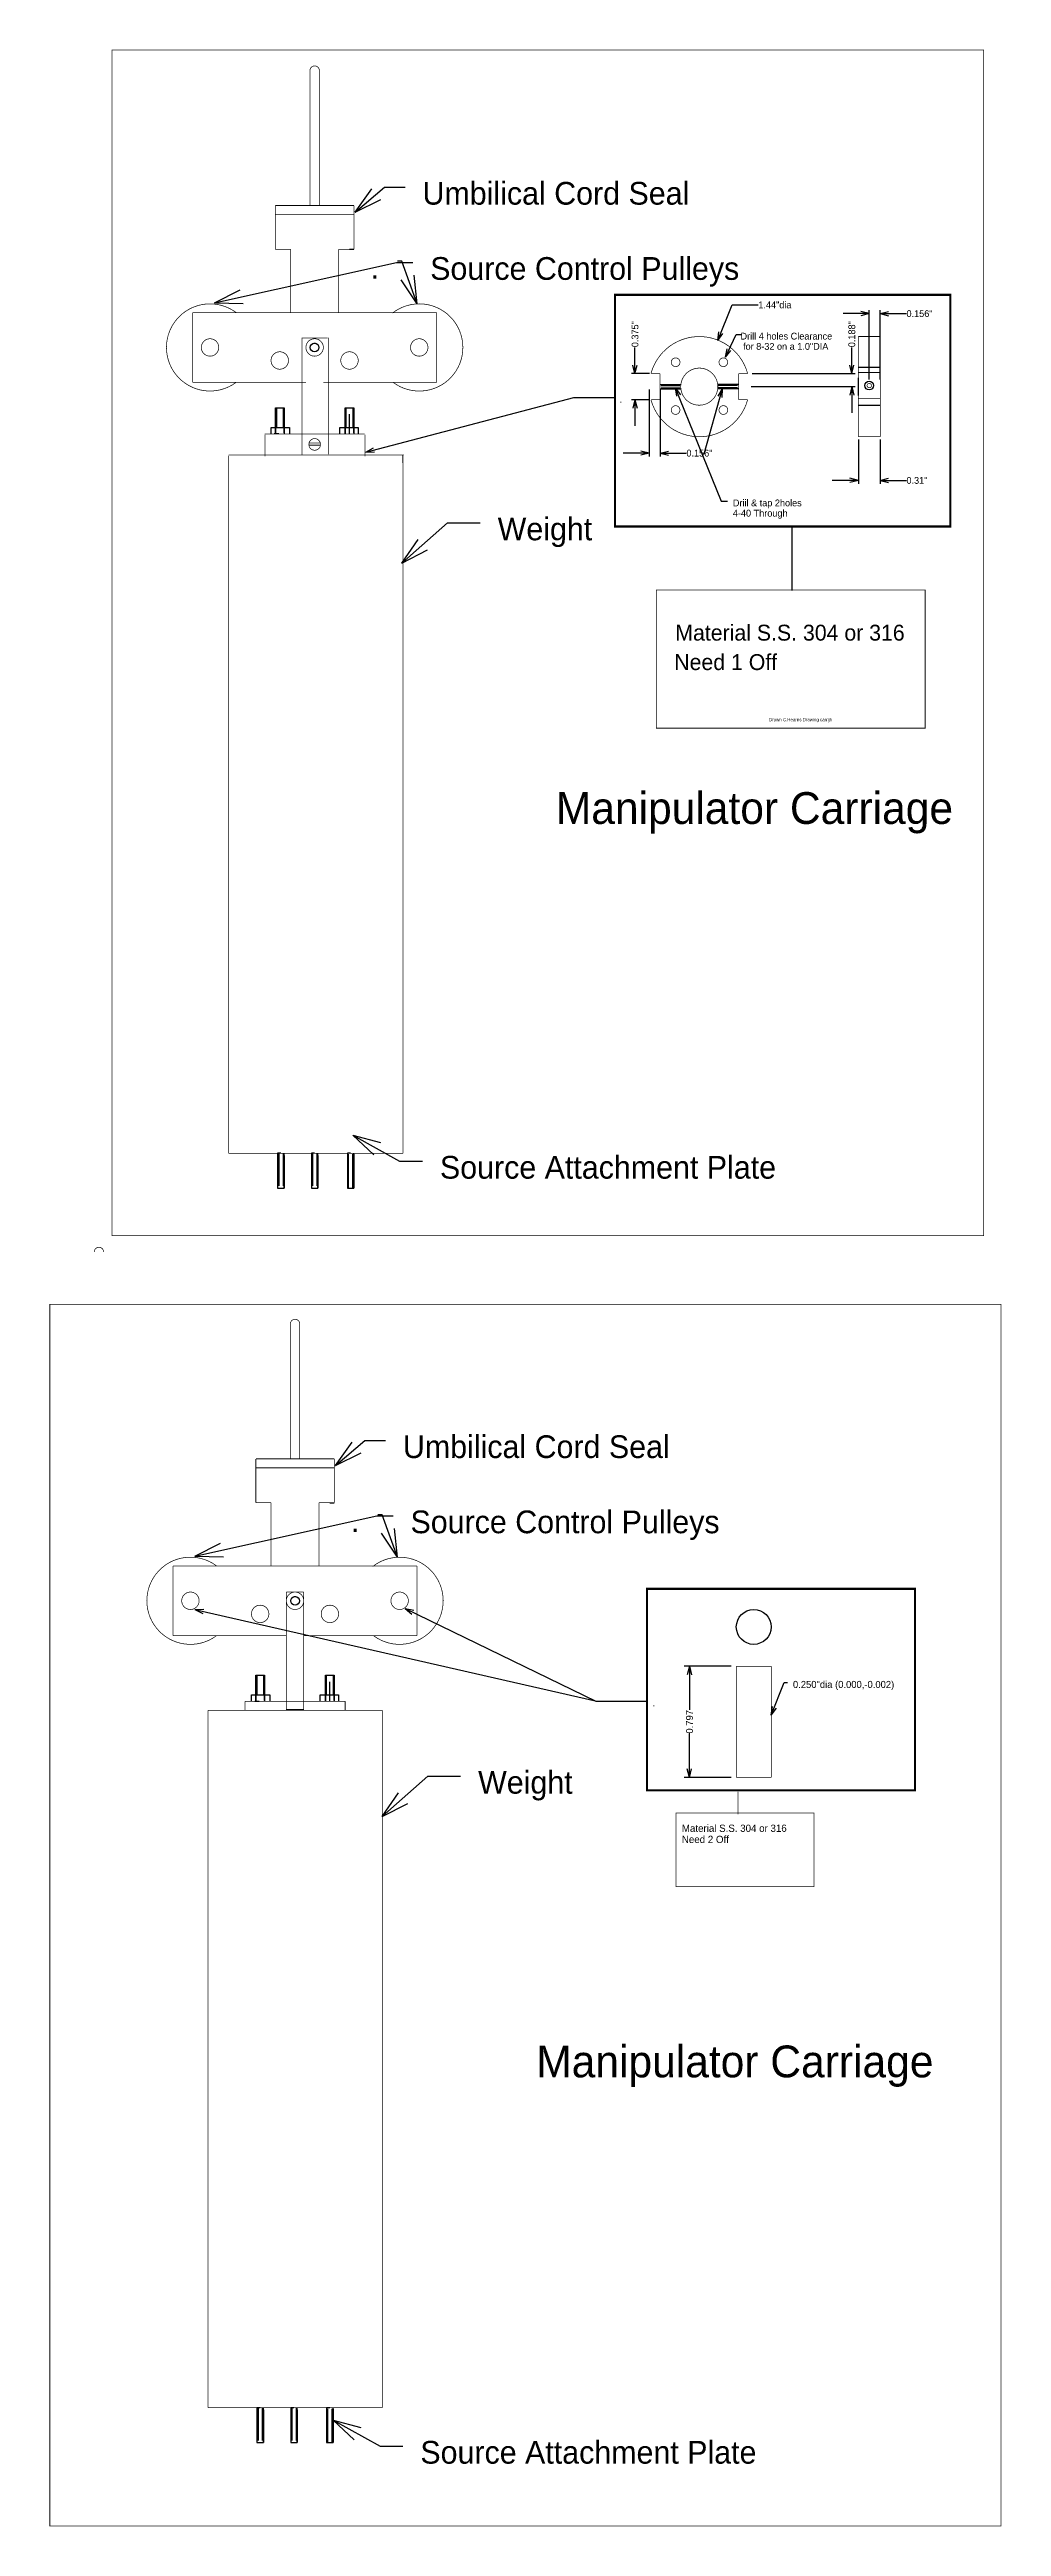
# Model space of a CAD drawing. Extents: x 6.1 to 72.1, y 39.6 to 86.4.
# Drawn here: x 32.06 to 45.71, y 40.12 to 75.63 of the extents above; entities that cross this region are included whole.
import ezdxf
from ezdxf.enums import TextEntityAlignment as Align

# ---------------------------------------------------------------- set-up
doc = ezdxf.new("R2010")
doc.units = 0
doc.linetypes.add('DOTS', pattern=[0])
doc.layers.add('LAYER01', color=7, linetype='CONTINUOUS')

msp = doc.modelspace()

# ---------------------------------------------------------------- texts
at = {"layer": 'LAYER01', "color": 0}
for s, height, p in [('Umbilical Cord Seal', 0.32583, (37.406, 73.732)), ('Source Control Pulleys', 0.32583, (37.516, 72.654)), ('.', 0.326, (36.662, 72.67)), ('Drill 4 holes Clearance', 0.09775, (41.966, 71.57)), (' for 8-32 on a 1.0"DIA', 0.09775, (41.966, 71.423)), ('.', 0.0977, (40.231, 70.663)), ('Weight', 0.3258, (38.484, 68.92)), ('4-40 Through', 0.09775, (41.856, 69.032)), ('Driil & tap 2holes', 0.09775, (41.856, 69.179)), ('Material S.S. 304 or 316', 0.22808, (41.031, 67.384)), ('Need 1 Off', 0.2281, (41.016, 66.962)), ('Drawn C.Hearns Drawing carrijh', 0.04562, (42.375, 66.046)), ('Manipulator Carriage', 0.45616, (39.318, 64.984)), ('Source Attachment Plate', 0.32583, (37.656, 59.768)), ('Umbilical Cord Seal', 0.32583, (37.125, 55.763)), ('Source Control Pulleys', 0.32583, (37.234, 54.685)), ('.', 0.326, (36.38, 54.701)), ('0.250"dia (0.000,-0.002)', 0.10101, (42.718, 52.242)), ('.', 0.101, (40.703, 51.977)), ('.', 0.101, (40.703, 51.977)), ('Weight', 0.3258, (38.203, 50.951)), ('Material S.S. 304 or 316', 0.10427, (41.125, 50.182)), ('Need 2 Off', 0.1043, (41.125, 50.022)), ('Manipulator Carriage', 0.45616, (39.037, 47.015)), ('Source Attachment Plate', 0.32583, (37.375, 41.346))]:
    msp.add_text(s, height=height, dxfattribs=at).set_placement(p, align=Align.TOP_LEFT)
for s, p in [('1.44"dia', (42.459, 71.969)), ('0.156"', (44.533, 71.844)), ('0.156"', (41.377, 69.844)), ('0.31"', (44.496, 69.453))]:
    msp.add_text(s, height=0.0977, dxfattribs=at).set_placement(p, align=Align.MIDDLE_CENTER)
for s, height, p in [('0.375"', 0.0977, (40.453, 71.549)), ('0.188"', 0.0977, (43.562, 71.549)), ('0.797', 0.101, (41.234, 51.656))]:
    msp.add_text(s, height=height, rotation=90, dxfattribs=at).set_placement(p, align=Align.MIDDLE_CENTER)

# ---------------------------------------------------------------- blocks, each defined once
blk = doc.blocks.new('OPENARROW')
at = {"layer": 'LAYER01', "color": 0, "linetype": 'CONTINUOUS'}
for q in [(2, 0.5), (2, -0.5)]:
    blk.add_line((0, 0), q, dxfattribs=at)

# ---------------------------------------------------------------- linework, layer by layer
at = {"layer": 'LAYER01', "color": 0, "linetype": 'CONTINUOUS'}
for p, q in [((36.359, 72.766), (36.422, 72.766)), ((41.64, 71.46), (41.844, 71.969)), ((41.844, 71.969), (42.219, 71.969)), ((43.812, 71.844), (43.438, 71.844)), ((43.812, 70.899), (43.812, 71.894)), ((43.969, 70.899), (43.969, 71.894)), ((43.969, 71.844), (44.344, 71.844)), ((40.453, 70.984), (40.453, 71.359)), ((43.562, 70.984), (43.562, 71.359)), ((40.663, 70.984), (40.403, 70.984)), ((40.656, 70.757), (40.656, 69.794)), ((40.812, 70.757), (40.812, 69.794)), ((42.118, 70.797), (43.612, 70.797)), ((42.134, 70.984), (43.612, 70.984)), ((43.562, 70.797), (43.562, 70.422)), ((43.656, 70.797), (43.656, 70.922)), ((43.656, 70.672), (43.656, 70.797)), ((35.297, 70.495), (35.422, 70.495)), ((35.297, 70.135), (35.297, 70.495)), ((35.297, 70.213), (35.297, 70.495)), ((35.313, 70.495), (35.313, 70.213)), ((35.406, 70.495), (35.406, 70.213)), ((35.422, 70.135), (35.422, 70.495)), ((35.422, 70.495), (35.422, 70.213)), ((36.297, 70.12), (36.297, 70.495)), ((36.297, 70.135), (36.297, 70.495)), ((36.297, 70.495), (36.422, 70.495)), ((36.313, 70.213), (36.313, 70.495)), ((36.359, 70.12), (36.359, 70.401)), ((36.406, 70.495), (36.406, 70.213)), ((36.422, 70.135), (36.422, 70.495)), ((36.422, 70.495), (36.422, 70.12)), ((36.422, 70.495), (36.422, 70.12)), ((40.663, 70.609), (40.403, 70.609)), ((40.453, 70.609), (40.453, 70.234)), ((35.234, 70.12), (35.234, 70.213)), ((35.234, 70.12), (35.234, 70.213)), ((35.234, 70.213), (35.5, 70.213)), ((35.344, 70.12), (35.281, 70.12)), ((35.297, 70.213), (35.297, 70.12)), ((35.422, 70.213), (35.422, 70.12)), ((35.5, 70.213), (35.5, 70.12)), ((36.219, 70.12), (36.219, 70.213)), ((36.219, 70.12), (36.219, 70.213)), ((36.219, 70.213), (36.484, 70.213)), ((36.297, 70.213), (36.297, 70.12)), ((36.484, 70.213), (36.484, 70.12)), ((43.656, 70.038), (43.656, 69.403)), ((43.969, 70.038), (43.969, 69.403)), ((40.656, 69.844), (40.281, 69.844)), ((40.812, 69.844), (41.188, 69.844)), ((43.656, 69.453), (43.281, 69.453)), ((43.969, 69.453), (44.344, 69.453)), ((42.703, 68.797), (42.703, 67.875)), ((35.375, 59.807), (35.328, 59.807)), ((35.328, 59.807), (35.328, 59.307)), ((35.422, 59.307), (35.422, 59.807)), ((35.859, 59.807), (35.813, 59.807)), ((35.813, 59.807), (35.813, 59.307)), ((35.906, 59.307), (35.906, 59.807)), ((36.375, 59.807), (36.328, 59.807)), ((36.328, 59.807), (36.328, 59.307)), ((36.422, 59.307), (36.422, 59.807)), ((35.328, 59.307), (35.422, 59.307)), ((35.813, 59.307), (35.906, 59.307)), ((36.328, 59.307), (36.422, 59.307)), ((36.078, 54.797), (36.141, 54.797)), ((35.016, 52.042), (35.016, 52.323)), ((35.016, 51.963), (35.016, 52.323)), ((35.016, 52.323), (35.141, 52.323)), ((35.031, 52.323), (35.031, 52.042)), ((35.125, 52.323), (35.125, 52.042)), ((35.141, 52.323), (35.141, 52.042)), ((35.141, 51.963), (35.141, 52.323)), ((36.016, 52.323), (36.141, 52.323)), ((36.016, 51.963), (36.016, 52.323)), ((36.016, 51.948), (36.016, 52.323)), ((36.031, 52.042), (36.031, 52.323)), ((36.078, 51.948), (36.078, 52.229)), ((36.125, 52.323), (36.125, 52.042)), ((36.141, 52.323), (36.141, 51.948)), ((36.141, 52.323), (36.141, 51.948)), ((36.141, 51.963), (36.141, 52.323)), ((41.831, 52.453), (41.159, 52.453)), ((41.234, 52.453), (41.234, 51.827)), ((34.953, 51.948), (34.953, 52.042)), ((34.953, 52.042), (35.219, 52.042)), ((34.953, 51.948), (34.953, 52.042)), ((35.063, 51.948), (35, 51.948)), ((35.016, 52.042), (35.016, 51.948)), ((35.141, 52.042), (35.141, 51.948)), ((35.219, 52.042), (35.219, 51.948)), ((35.938, 52.042), (36.203, 52.042)), ((35.938, 51.948), (35.938, 52.042)), ((35.938, 51.948), (35.938, 52.042)), ((36.016, 52.042), (36.016, 51.948)), ((36.203, 52.042), (36.203, 51.948)), ((35.578, 51.828), (35.453, 51.828)), ((35.703, 51.828), (35.578, 51.828)), ((41.234, 50.859), (41.234, 51.486)), ((41.831, 50.859), (41.159, 50.859)), ((35.031, 41.823), (35.031, 41.323)), ((35.078, 41.823), (35.031, 41.823)), ((35.125, 41.323), (35.125, 41.823)), ((35.516, 41.823), (35.516, 41.323)), ((35.563, 41.823), (35.516, 41.823)), ((35.609, 41.323), (35.609, 41.823)), ((36.031, 41.823), (36.031, 41.323)), ((36.078, 41.823), (36.031, 41.823)), ((36.125, 41.323), (36.125, 41.823)), ((35.031, 41.323), (35.125, 41.323)), ((35.516, 41.323), (35.609, 41.323)), ((36.031, 41.323), (36.125, 41.323))]:
    msp.add_line(p, q, dxfattribs=at)
at = {"layer": 'LAYER01', "color": 0, "linetype": 'DOTS'}
for p, q in [((43.656, 71.078), (43.969, 71.078)), ((40.812, 70.828), (41.109, 70.828)), ((40.812, 70.766), (41.109, 70.766)), ((40.828, 70.812), (41.094, 70.812)), ((40.828, 70.781), (41.094, 70.781)), ((41.938, 70.828), (41.641, 70.828)), ((41.922, 70.812), (41.641, 70.812)), ((41.922, 70.781), (41.641, 70.781)), ((41.938, 70.766), (41.641, 70.766)), ((43.656, 70.531), (43.969, 70.531)), ((42.703, 68.781), (42.703, 67.875)), ((35.344, 59.807), (35.344, 59.338)), ((35.406, 59.807), (35.406, 59.338)), ((35.422, 59.338), (35.422, 59.807)), ((35.422, 59.776), (35.422, 59.307)), ((35.828, 59.807), (35.828, 59.338)), ((35.891, 59.807), (35.891, 59.338)), ((35.906, 59.338), (35.906, 59.807)), ((35.906, 59.776), (35.906, 59.307)), ((36.328, 59.792), (36.328, 59.323)), ((36.344, 59.307), (36.344, 59.792)), ((36.406, 59.307), (36.406, 59.792)), ((36.422, 59.792), (36.422, 59.307)), ((35.047, 41.823), (35.047, 41.354)), ((35.109, 41.823), (35.109, 41.354)), ((35.125, 41.354), (35.125, 41.823)), ((35.125, 41.792), (35.125, 41.323)), ((35.531, 41.823), (35.531, 41.354)), ((35.594, 41.823), (35.594, 41.354)), ((35.609, 41.354), (35.609, 41.823)), ((35.609, 41.792), (35.609, 41.323)), ((36.031, 41.807), (36.031, 41.338)), ((36.047, 41.323), (36.047, 41.807)), ((36.109, 41.323), (36.109, 41.807)), ((36.125, 41.807), (36.125, 41.323))]:
    msp.add_line(p, q, dxfattribs=at)
at = {"layer": 'LAYER01', "color": 0, "linetype": 'CONTINUOUS'}
for points, const_width in [([(32.953, 75.625), (45.453, 75.625), (45.453, 58.625), (32.953, 58.625)], 0.01), ([(40.167, 72.114), (44.974, 72.114), (44.974, 68.792), (40.167, 68.792)], 0.031), ([(40.761, 67.88), (44.614, 67.88), (44.614, 65.901), (40.761, 65.901)], 0.01), ([(32.062, 57.641), (45.703, 57.641), (45.703, 40.125), (32.062, 40.125)], 0.01), ([(40.625, 53.562), (44.469, 53.562), (44.469, 50.672), (40.625, 50.672)], 0.03), ([(41.042, 50.349), (43.021, 50.349), (43.021, 49.292), (41.042, 49.292)], 0.01)]:
    msp.add_lwpolyline(points, close=True, dxfattribs=dict(at, const_width=const_width))
at = {"layer": 'LAYER01', "color": 0, "linetype": 'CONTINUOUS', "const_width": 0.01}
for points in [[(35.927, 75.328, 1), (35.792, 75.328, 1)], [(34.734, 71.859, 2), (34.734, 70.859, 2)], [(36.984, 70.859, 2.024873), (36.975, 71.852, 2.024873)], [(34.484, 71.359, 1), (34.234, 71.359, 1), (34.484, 71.359, 1)], [(35.984, 71.359, 1), (35.734, 71.359, 1), (35.984, 71.359, 1)], [(35.922, 71.359, 1), (35.797, 71.359, 1), (35.922, 71.359, 1)], [(37.484, 71.359, 1), (37.234, 71.359, 1), (37.484, 71.359, 1)], [(42.068, 70.986, 0.763796), (40.682, 70.986, 0.763796)], [(35.484, 71.172, 1), (35.234, 71.172, 1), (35.484, 71.172, 1)], [(36.484, 71.172, 1), (36.234, 71.172, 1), (36.484, 71.172, 1)], [(41.098, 71.147, 1), (40.973, 71.147, 1), (41.098, 71.147, 1)], [(41.641, 70.797, 1), (41.109, 70.797, 1), (41.641, 70.797, 1)], [(41.782, 71.147, 1), (41.658, 71.147, 1), (41.782, 71.147, 1)], [(43.844, 70.812, 1), (43.781, 70.812, 1), (43.844, 70.812, 1)], [(40.682, 70.608, 0.766035), (42.069, 70.612, 0.766035)], [(41.097, 70.462, 1), (40.973, 70.462, 1), (41.097, 70.462, 1)], [(41.783, 70.462, 1), (41.658, 70.462, 1), (41.783, 70.462, 1)], [(35.943, 69.969, 1), (35.776, 69.969, 1), (35.943, 69.969, 1)], [(32.833, 58.391, 1), (32.698, 58.391, 1)], [(35.646, 57.359, 1), (35.511, 57.359, 1)], [(34.453, 53.891, 2), (34.453, 52.891, 2)], [(36.703, 52.891, 2.024873), (36.693, 53.883, 2.024873)], [(34.203, 53.391, 1), (33.953, 53.391, 1), (34.203, 53.391, 1)], [(35.203, 53.203, 1), (34.953, 53.203, 1), (35.203, 53.203, 1)], [(35.703, 53.391, 1), (35.453, 53.391, 1), (35.703, 53.391, 1)], [(35.641, 53.391, 1), (35.516, 53.391, 1), (35.641, 53.391, 1)], [(36.203, 53.203, 1), (35.953, 53.203, 1), (36.203, 53.203, 1)], [(37.203, 53.391, 1), (36.953, 53.391, 1), (37.203, 53.391, 1)]]:
    msp.add_lwpolyline(points, format="xyb", dxfattribs=at)
for points in [[(35.792, 73.391), (35.792, 75.328)], [(35.927, 75.328), (35.927, 73.391)], [(35.297, 73.396), (35.797, 73.396)], [(35.297, 73.396), (36.422, 73.396)], [(35.297, 73.391), (35.297, 73.266)], [(36.422, 73.391), (35.297, 73.391)], [(35.297, 72.766), (35.297, 73.266)], [(35.297, 73.266), (36.422, 73.266)], [(36.422, 73.266), (36.422, 73.391)], [(36.422, 72.766), (36.422, 73.266)], [(35.297, 72.766), (35.516, 72.766)], [(35.516, 72.766), (35.516, 71.859)], [(36.203, 72.766), (36.422, 72.766)], [(36.203, 72.766), (36.203, 71.859)], [(34.109, 71.859), (34.109, 70.859)], [(34.109, 71.859), (37.609, 71.859)], [(37.609, 71.859), (37.609, 70.859)], [(35.859, 71.495), (35.672, 71.495)], [(35.677, 71.5), (35.677, 69.812)], [(36.047, 71.495), (35.766, 71.495)], [(36.057, 69.828), (36.057, 71.5)], [(43.969, 71.516), (43.656, 71.516)], [(43.656, 71.516), (43.656, 70.078)], [(43.969, 70.078), (43.969, 71.516)], [(35.734, 70.859), (34.109, 70.859)], [(37.609, 70.859), (35.984, 70.859)], [(40.812, 70.984), (40.688, 70.984)], [(40.812, 70.984), (40.812, 70.609)], [(41.938, 70.984), (42.062, 70.984)], [(41.938, 70.984), (41.938, 70.609)], [(43.656, 71), (43.969, 71)], [(40.812, 70.609), (40.688, 70.609)], [(41.938, 70.609), (42.062, 70.609)], [(43.969, 70.625), (43.656, 70.625)], [(35.859, 70.12), (35.141, 70.12)], [(35.146, 70.109), (35.146, 69.797)], [(36.484, 70.12), (35.234, 70.12)], [(35.781, 69.989), (35.828, 69.989)], [(35.781, 69.958), (35.828, 69.958)], [(35.797, 69.989), (35.938, 69.989)], [(35.797, 69.958), (35.938, 69.958)], [(35.859, 70.12), (36.578, 70.12)], [(36.583, 70.109), (36.583, 69.797)], [(43.656, 70.078), (43.969, 70.078)], [(34.625, 69.817), (37.141, 69.817)], [(34.625, 69.807), (34.625, 64.432)], [(34.625, 59.807), (34.625, 69.745)], [(37.12, 69.703), (37.12, 69.812)], [(37.125, 69.807), (37.125, 64.853)], [(37.125, 69.807), (37.125, 59.807)], [(37.125, 59.807), (34.625, 59.807)], [(35.511, 55.422), (35.511, 57.359)], [(35.646, 57.359), (35.646, 55.422)], [(35.016, 55.427), (36.141, 55.427)], [(35.016, 55.427), (35.516, 55.427)], [(36.141, 55.422), (35.016, 55.422)], [(35.016, 55.422), (35.016, 55.297)], [(36.141, 55.297), (36.141, 55.422)], [(35.016, 55.297), (36.141, 55.297)], [(35.016, 54.797), (35.016, 55.297)], [(36.141, 54.797), (36.141, 55.297)], [(35.016, 54.797), (35.234, 54.797)], [(35.234, 54.797), (35.234, 53.891)], [(35.922, 54.797), (36.141, 54.797)], [(35.922, 54.797), (35.922, 53.891)], [(33.828, 53.891), (37.328, 53.891)], [(33.828, 53.891), (33.828, 52.891)], [(37.328, 53.891), (37.328, 52.891)], [(35.453, 53.391), (35.453, 53.516)], [(35.453, 53.516), (35.703, 53.516)], [(35.453, 51.828), (35.453, 53.391)], [(35.703, 53.516), (35.703, 51.828)], [(35.453, 52.891), (33.828, 52.891)], [(37.328, 52.891), (35.703, 52.891)], [(41.906, 50.859), (41.906, 52.453)], [(41.906, 52.453), (42.406, 52.453)], [(42.406, 52.453), (42.406, 50.859)], [(35.578, 51.948), (34.859, 51.948)], [(34.859, 51.948), (34.859, 51.823)], [(36.203, 51.948), (34.953, 51.948)], [(35.578, 51.948), (36.297, 51.948)], [(36.297, 51.948), (36.297, 51.823)], [(34.328, 51.822), (36.828, 51.822)], [(34.328, 51.822), (34.328, 46.447)], [(34.328, 41.823), (34.328, 51.76)], [(36.828, 51.822), (36.828, 46.869)], [(36.828, 51.822), (36.828, 41.823)], [(42.406, 50.859), (41.906, 50.859)], [(41.932, 50.328), (41.932, 50.656)], [(36.828, 41.823), (34.328, 41.823)]]:
    msp.add_lwpolyline(points, dxfattribs=at)
at = {"layer": 'LAYER01', "color": 0, "linetype": 'CONTINUOUS'}
for points in [[(36.438, 73.297), (36.859, 73.656), (37.156, 73.656)], [(34.422, 72), (37.031, 72.578), (37.266, 72.578)], [(37.328, 71.984), (37.109, 72.594), (37.047, 72.594)], [(41.75, 71.219), (41.906, 71.547), (41.984, 71.547)], [(41.031, 70.781), (41.688, 69.156), (41.781, 69.156)], [(41.703, 70.766), (41.438, 69.828), (41.438, 69.828)], [(37.109, 68.266), (37.766, 68.844), (38.234, 68.844)], [(36.406, 60.067), (37.078, 59.692), (37.406, 59.692)], [(36.156, 55.328), (36.578, 55.688), (36.875, 55.688)], [(34.141, 54.031), (36.75, 54.609), (36.984, 54.609)], [(37.047, 54.016), (36.828, 54.625), (36.766, 54.625)], [(34.141, 53.266), (39.906, 51.953), (40.625, 51.953)], [(37.156, 53.281), (39.891, 51.953), (40.625, 51.953)], [(42.406, 51.75), (42.594, 52.219), (42.641, 52.219)], [(36.828, 50.297), (37.484, 50.875), (37.953, 50.875)], [(36.125, 41.646), (36.797, 41.271), (37.125, 41.271)]]:
    msp.add_lwpolyline(points, dxfattribs=at)
at = {"layer": 'LAYER01', "color": 0, "linetype": 'DOTS'}
msp.add_lwpolyline([(36.594, 69.859), (39.578, 70.641), (40.156, 70.641)], dxfattribs=at)
at = {"layer": 'LAYER01', "color": 0, "linetype": 'CONTINUOUS'}
for centre, radius in [((35.859, 71.359), 0.0625), ((35.859, 71.359), 0.0625), ((35.578, 53.391), 0.0625), ((35.578, 53.391), 0.0625), ((42.156, 53.016), 0.25)]:
    msp.add_circle(centre, radius, dxfattribs=at)
at = {"layer": 'LAYER01', "color": 0, "linetype": 'DOTS'}
msp.add_circle((43.812, 70.812), 0.0625, dxfattribs=at)

# ---------------------------------------------------------------- block references
at = {"layer": 'LAYER01', "color": 0}
for p, xscale, yscale, rotation in [((36.438, 73.297), 0.2, 0.2, 40.426078740099), ((34.422, 72), 0.2, 0.2, 12.492475577361), ((37.328, 71.984), 0.2, 0.2, 109.74683660543), ((43.812, 71.844), 0.06, 0.06, 180), ((41.64, 71.46), 0.06, 0.06, 68.198590513648), ((40.453, 70.984), 0.06, 0.06, 90), ((41.75, 71.219), 0.06, 0.06, 64.53665493812899), ((43.562, 70.984), 0.06, 0.06, 90), ((41.031, 70.781), 0.06, 0.06, 291.99112991718), ((41.703, 70.766), 0.06, 0.06, 254.1808060525), ((43.562, 70.797), 0.06, 0.06, 270), ((40.453, 70.609), 0.06, 0.06, 270), ((36.594, 69.859), 0.06, 0.06, 14.669709075474), ((40.656, 69.844), 0.06, 0.06, 180), ((43.656, 69.453), 0.06, 0.06, 180), ((37.109, 68.266), 0.2, 0.2, 41.37851529588301), ((36.406, 60.067), 0.2, 0.2, 330.83238662042), ((36.156, 55.328), 0.2, 0.2, 40.426078740099), ((37.047, 54.016), 0.2, 0.2, 109.74683660543), ((34.141, 54.031), 0.2, 0.2, 12.492475577361), ((34.141, 53.266), 0.062, 0.062, 347.17560189776), ((37.156, 53.281), 0.062, 0.062, 334.09349200049), ((41.234, 52.453), 0.062, 0.062, 270), ((42.406, 51.75), 0.062, 0.062, 68.198590513648), ((41.234, 50.859), 0.062, 0.062, 90), ((36.828, 50.297), 0.2, 0.2, 41.37851529588301), ((36.125, 41.646), 0.2, 0.2, 330.83238662042)]:
    msp.add_blockref('OPENARROW', p, dxfattribs=dict(at, xscale=xscale, yscale=yscale, rotation=rotation))
at = {"layer": 'LAYER01', "color": 0, "xscale": 0.06, "yscale": 0.06}
for p in [(43.969, 71.844), (40.812, 69.844), (43.969, 69.453)]:
    msp.add_blockref('OPENARROW', p, dxfattribs=at)

msp.set_redraw_order([(e.dxf.handle, doc.entitydb.next_handle()) for e in msp.query("TEXT MTEXT ATTDEF DIMENSION ARC_DIMENSION")])  # texts and dimensions are drawn at this point

doc.saveas('drawing.dxf')
